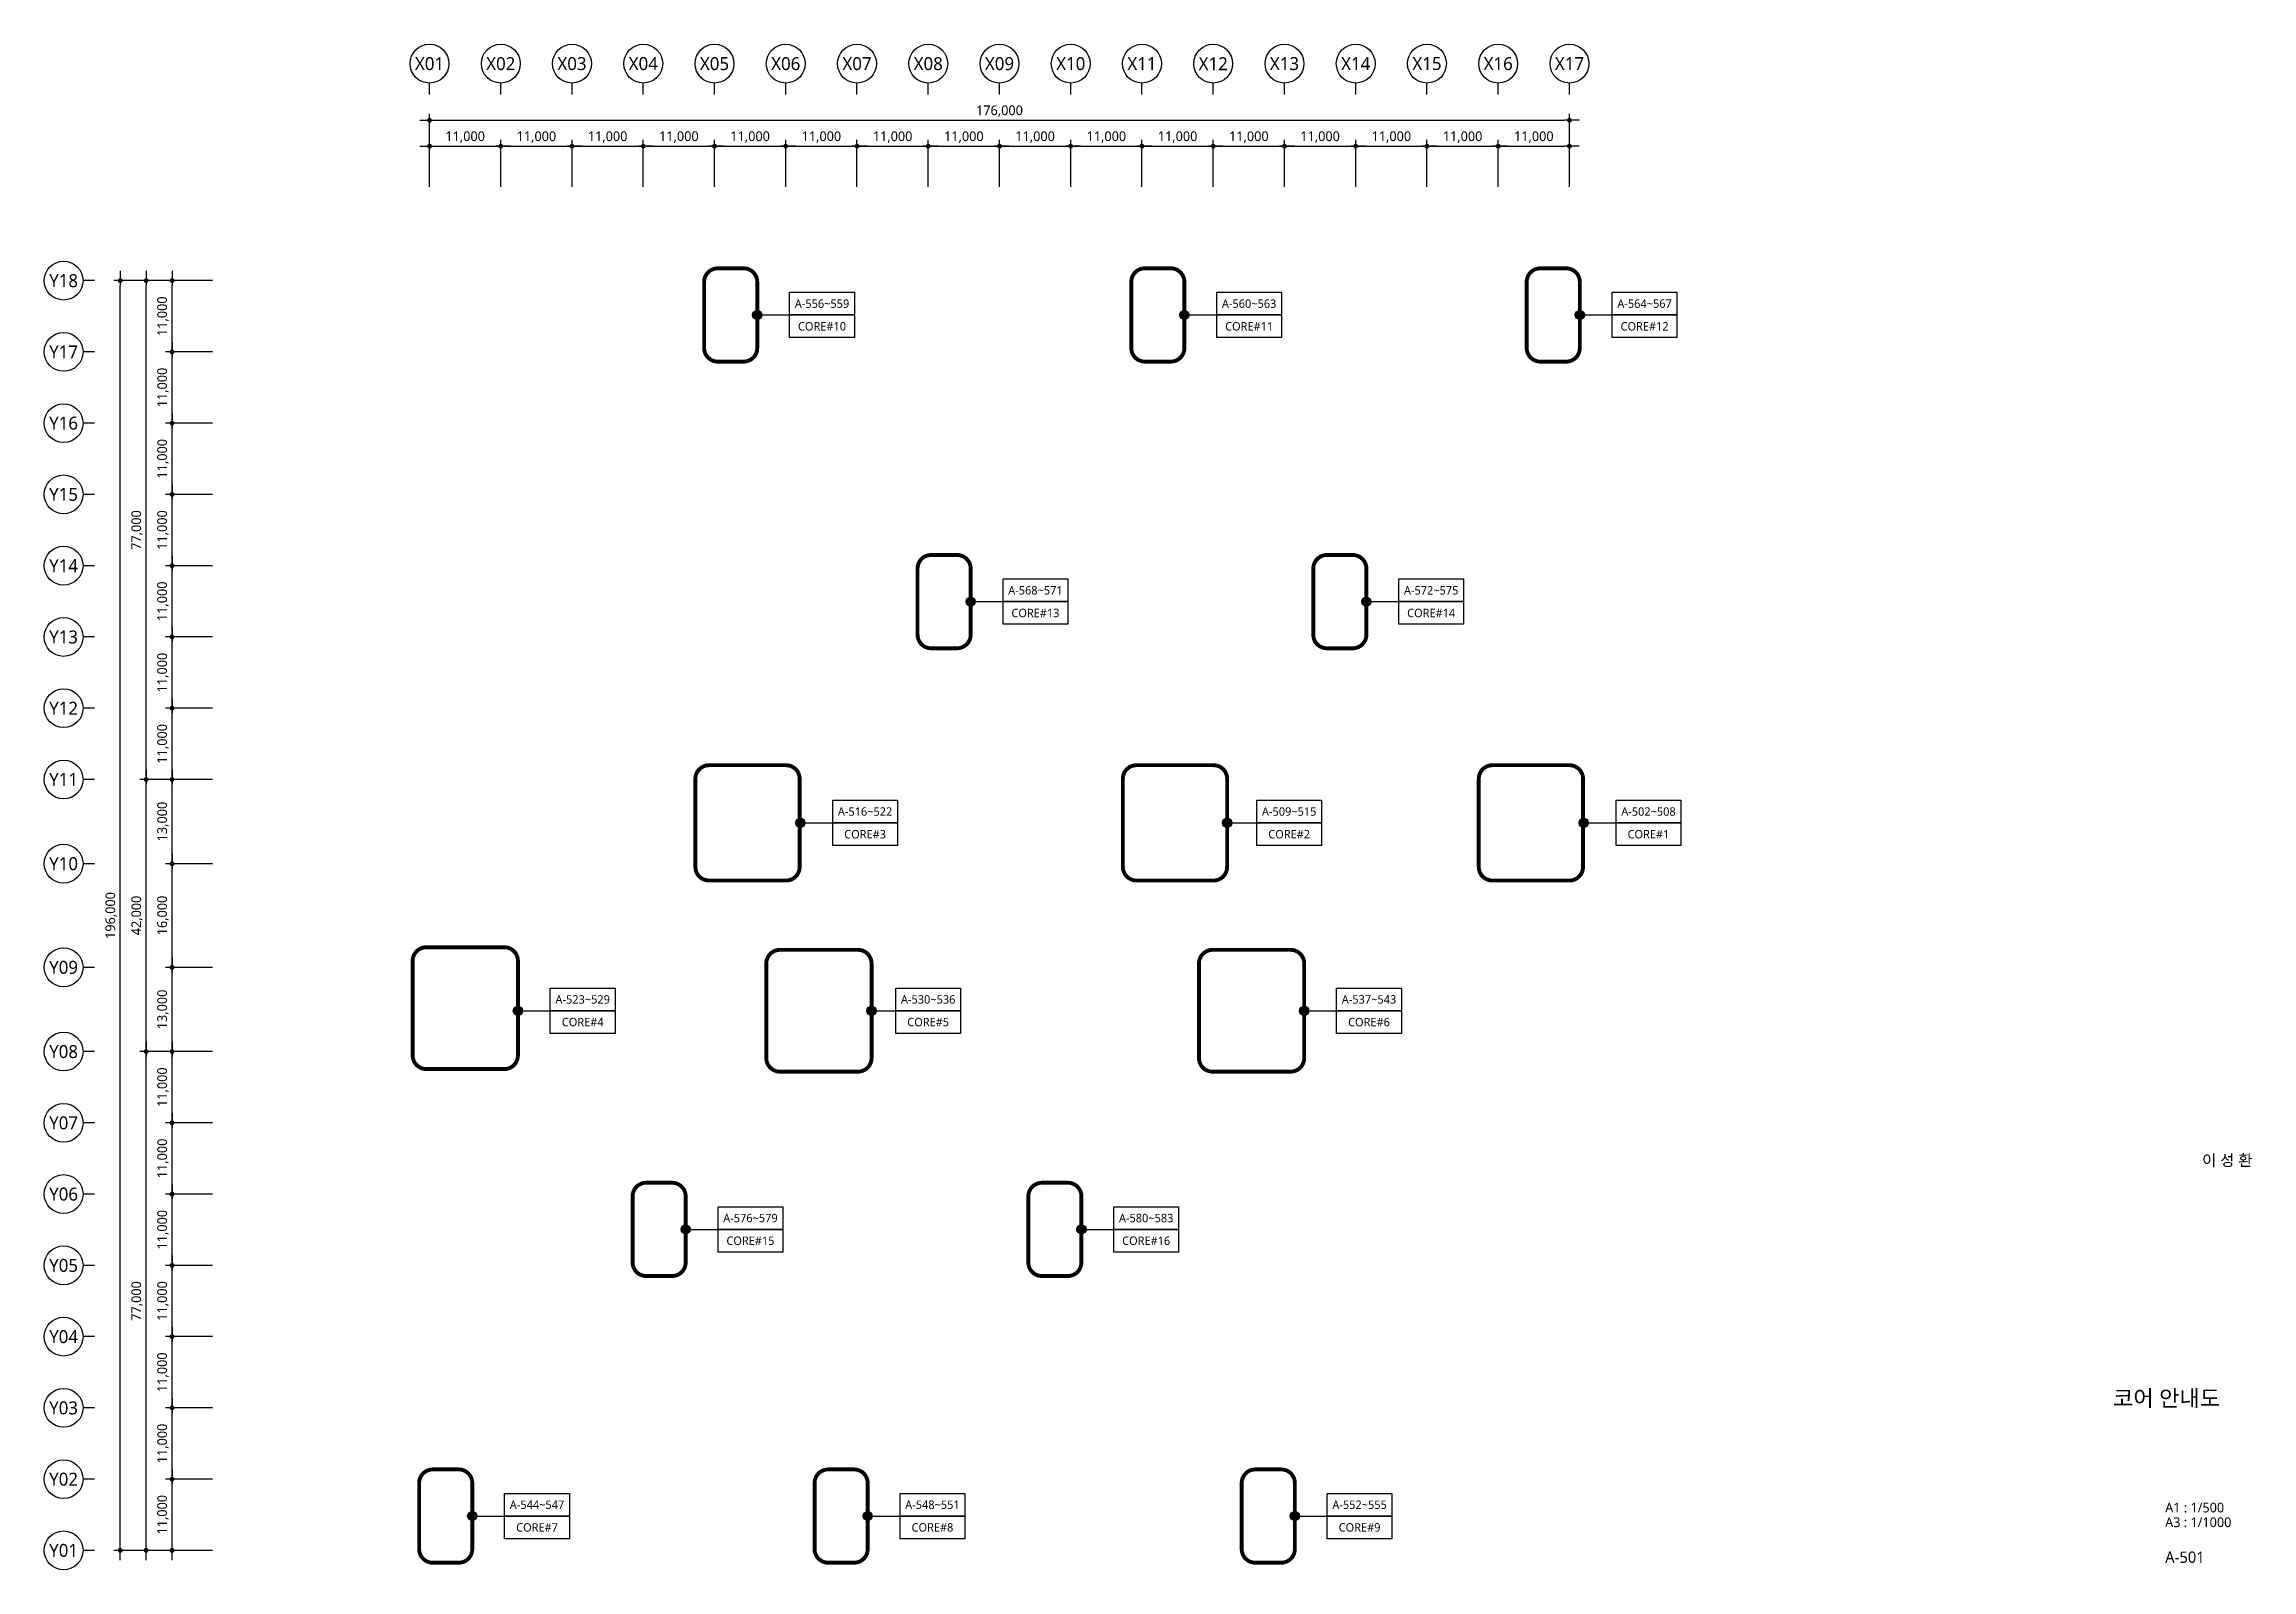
# Model space of a CAD drawing. Header units: millimetres. Extents: x 4806612 to 5147473, y 1442391 to 1677891.
import ezdxf
from ezdxf.enums import TextEntityAlignment as Align

# ---------------------------------------------------------------- set-up
doc = ezdxf.new("R2010")
doc.units = ezdxf.units.MM
doc.linetypes.add('DASHED', pattern=[19.05, 12.7, -6.35])
for name, color, linetype, lineweight in [('A-AXIS-BUBL', 7, 'Continuous', 25), ('A-BORD-TEXT', 3, 'Continuous', 25), ('A-DIMS', 7, 'Continuous', 25), ('A-XXXX-TXT2', 3, 'Continuous', 25)]:
    doc.layers.add(name, color=color, linetype=linetype, lineweight=lineweight)
for name, color, linetype in [('AA-A-SYMB', 4, 'Continuous'), ('AA-HAT-3', 252, 'Continuous'), ('AA-TEX-3', 3, 'Continuous')]:
    doc.layers.add(name, color=color, linetype=linetype)
doc.styles.add('HY울릉도L', font='')
doc.styles.add('맑은고딕', font='malgun.ttf')
doc.styles.get('HY울릉도L').set_extended_font_data('HYwulM')
doc.dimstyles.new('CDIM', dxfattribs={"dimtxt": 3, "dimasz": 1.5, "dimexe": 2, "dimexo": 1, "dimgap": 1, "dimtad": 1, "dimdec": 0, "dimrnd": 0.5, "dimzin": 0, "dimdsep": 32, "dimlunit": 6, "dimtxsty": 'HY울릉도L', "dimblk1": '_CIDOT', "dimblk2": '_CIDOT', "dimsah": 1, "dimcen": 5.5, "dimclrd": 2, "dimclre": 2, "dimclrt": 7, "dimadec": 0, "dimazin": 0, "dimtfac": 1, "dimtdec": 0, "dimtix": 1, "dimtmove": 2, "dimatfit": 1, "dimldrblk": '_CIDOT', "dimfxl": 1, "dimtolj": 1, "dimtzin": 0, "dimlwd": -1, "dimarcsym": 0})

msp = doc.modelspace()

# ---------------------------------------------------------------- texts
at = {"layer": 'A-BORD-TEXT', "style": '맑은고딕'}
msp.add_text('이 성 환', height=1750, dxfattribs=at).set_placement((5147562, 1504732), align=Align.RIGHT)
msp.add_text('코어 안내도', height=2500, dxfattribs=at).set_placement((5134306, 1468883), align=Align.MIDDLE_CENTER)
for s, height, p in [('A1 : 1/500', 1500, (5134092, 1451255)), ('A3 : 1/1000', 1500, (5134092, 1448988)), ('A-501', 1750, (5134092, 1443469))]:
    msp.add_text(s, height=height, dxfattribs=at).set_placement(p)
at = {"layer": 'AA-TEX-3', "style": '맑은고딕'}
for tag, text, p in [('A-556~559', '도 면 번 호', (4926712, 1637841)), ('A-560~563', '도 면 번 호', (4992662, 1637841)), ('A-564~567', '도 면 번 호', (5053712, 1637841)), ('CORE#10', '실   명', (4926712, 1634341)), ('CORE#11', '실   명', (4992662, 1634341)), ('CORE#12', '실   명', (5053712, 1634341)), ('A-568~571', '도 면 번 호', (4959662, 1593591)), ('A-572~575', '도 면 번 호', (5020762, 1593591)), ('CORE#13', '실   명', (4959662, 1590091)), ('CORE#14', '실   명', (5020762, 1590091)), ('A-516~522', '도 면 번 호', (4933362, 1559441)), ('A-509~515', '도 면 번 호', (4998843, 1559441)), ('A-502~508', '도 면 번 호', (5054312, 1559441)), ('CORE#3', '실   명', (4933362, 1555941)), ('CORE#2', '실   명', (4998843, 1555941)), ('CORE#1', '실   명', (5054312, 1555941)), ('A-523~529', '도 면 번 호', (4889762, 1530441)), ('A-530~536', '도 면 번 호', (4943104, 1530441)), ('A-537~543', '도 면 번 호', (5011162, 1530441)), ('CORE#4', '실   명', (4889762, 1526941)), ('CORE#5', '실   명', (4943104, 1526941)), ('CORE#6', '실   명', (5011162, 1526941)), ('A-576~579', '도 면 번 호', (4915662, 1496691)), ('A-580~583', '도 면 번 호', (4976762, 1496691)), ('CORE#15', '실   명', (4915662, 1493191)), ('CORE#16', '실   명', (4976762, 1493191)), ('A-544~547', '도 면 번 호', (4882712, 1452441)), ('A-548~551', '도 면 번 호', (4943762, 1452441)), ('A-552~555', '도 면 번 호', (5009712, 1452441)), ('CORE#7', '실   명', (4882712, 1448941)), ('CORE#8', '실   명', (4943762, 1448941)), ('CORE#9', '실   명', (5009712, 1448941))]:
    msp.add_attdef(tag, text=text, height=1300, dxfattribs=at).set_placement(p, align=Align.MIDDLE_CENTER)

# ---------------------------------------------------------------- blocks, each defined once
blk = doc.blocks.new('_CIDOT')
at = {"color": 0, "linetype": 'ByBlock'}
blk.add_line((2, 0), (-1, 0), dxfattribs=at)
at = {"color": 0, "linetype": 'ByBlock', "const_width": 0.5}
blk.add_lwpolyline([(-0.25, 0, 1), (0.25, 0, 1)], format="xyb", close=True, dxfattribs=at)
blk = doc.blocks.new('*D8')
at = {"layer": 'A-DIMS', "lineweight": -2, "transparency": 16777216}
for p, q in [((93193, 67121), (85943, 67121)), ((93193, 56121), (85943, 56121))]:
    blk.add_line(p, q, dxfattribs=at)
at = {"layer": 'A-DIMS', "transparency": 16777216}
blk.add_line((86943, 56871), (86943, 66371), dxfattribs=at)
at = {"layer": 'A-DIMS', "transparency": 16777216, "xscale": 750, "yscale": 750, "zscale": 750}
for p, rotation in [((86943, 67121), 90), ((86943, 56121), 270)]:
    blk.add_blockref('_CIDOT', p, dxfattribs=dict(at, rotation=rotation))
at = {"layer": 'A-DIMS', "color": 3, "transparency": 16777216, "insert": (85538, 61621), "char_height": 1500, "attachment_point": 5, "rotation": 90, "style": '맑은고딕'}
blk.add_mtext('\\A1;11,000', dxfattribs=at)
blk = doc.blocks.new('*D9')
at = {"layer": 'A-DIMS', "lineweight": -2, "transparency": 16777216}
for p, q in [((93193, 78121), (85943, 78121)), ((93193, 67121), (85943, 67121))]:
    blk.add_line(p, q, dxfattribs=at)
at = {"layer": 'A-DIMS', "transparency": 16777216}
blk.add_line((86943, 67871), (86943, 77371), dxfattribs=at)
at = {"layer": 'A-DIMS', "transparency": 16777216, "xscale": 750, "yscale": 750, "zscale": 750}
for p, rotation in [((86943, 78121), 90), ((86943, 67121), 270)]:
    blk.add_blockref('_CIDOT', p, dxfattribs=dict(at, rotation=rotation))
at = {"layer": 'A-DIMS', "color": 3, "transparency": 16777216, "insert": (85538, 72621), "char_height": 1500, "attachment_point": 5, "rotation": 90, "style": '맑은고딕'}
blk.add_mtext('\\A1;11,000', dxfattribs=at)
blk = doc.blocks.new('*D10')
at = {"layer": 'A-DIMS', "lineweight": -2, "transparency": 16777216}
for p, q in [((93193, 89121), (85943, 89121)), ((93193, 78121), (85943, 78121))]:
    blk.add_line(p, q, dxfattribs=at)
at = {"layer": 'A-DIMS', "transparency": 16777216}
blk.add_line((86943, 78871), (86943, 88371), dxfattribs=at)
at = {"layer": 'A-DIMS', "transparency": 16777216, "xscale": 750, "yscale": 750, "zscale": 750}
for p, rotation in [((86943, 89121), 90), ((86943, 78121), 270)]:
    blk.add_blockref('_CIDOT', p, dxfattribs=dict(at, rotation=rotation))
at = {"layer": 'A-DIMS', "color": 3, "transparency": 16777216, "insert": (85538, 83621), "char_height": 1500, "attachment_point": 5, "rotation": 90, "style": '맑은고딕'}
blk.add_mtext('\\A1;11,000', dxfattribs=at)
blk = doc.blocks.new('*D11')
at = {"layer": 'A-DIMS', "lineweight": -2, "transparency": 16777216}
for p, q in [((93193, 100121), (85943, 100121)), ((93193, 89121), (85943, 89121))]:
    blk.add_line(p, q, dxfattribs=at)
at = {"layer": 'A-DIMS', "transparency": 16777216}
blk.add_line((86943, 89871), (86943, 99371), dxfattribs=at)
at = {"layer": 'A-DIMS', "transparency": 16777216, "xscale": 750, "yscale": 750, "zscale": 750}
for p, rotation in [((86943, 100121), 90), ((86943, 89121), 270)]:
    blk.add_blockref('_CIDOT', p, dxfattribs=dict(at, rotation=rotation))
at = {"layer": 'A-DIMS', "color": 3, "transparency": 16777216, "insert": (85538, 94621), "char_height": 1500, "attachment_point": 5, "rotation": 90, "style": '맑은고딕'}
blk.add_mtext('\\A1;11,000', dxfattribs=at)
blk = doc.blocks.new('*D12')
at = {"layer": 'A-DIMS', "lineweight": -2, "transparency": 16777216}
for p, q in [((93193, 111121), (85943, 111121)), ((93193, 100121), (85943, 100121))]:
    blk.add_line(p, q, dxfattribs=at)
at = {"layer": 'A-DIMS', "transparency": 16777216}
blk.add_line((86943, 100871), (86943, 110371), dxfattribs=at)
at = {"layer": 'A-DIMS', "transparency": 16777216, "xscale": 750, "yscale": 750, "zscale": 750}
for p, rotation in [((86943, 111121), 90), ((86943, 100121), 270)]:
    blk.add_blockref('_CIDOT', p, dxfattribs=dict(at, rotation=rotation))
at = {"layer": 'A-DIMS', "color": 3, "transparency": 16777216, "insert": (85538, 105621), "char_height": 1500, "attachment_point": 5, "rotation": 90, "style": '맑은고딕'}
blk.add_mtext('\\A1;11,000', dxfattribs=at)
blk = doc.blocks.new('*D13')
at = {"layer": 'A-DIMS', "lineweight": -2, "transparency": 16777216}
for p, q in [((93193, 122121), (85943, 122121)), ((93193, 111121), (85943, 111121))]:
    blk.add_line(p, q, dxfattribs=at)
at = {"layer": 'A-DIMS', "transparency": 16777216}
blk.add_line((86943, 111871), (86943, 121371), dxfattribs=at)
at = {"layer": 'A-DIMS', "transparency": 16777216, "xscale": 750, "yscale": 750, "zscale": 750}
for p, rotation in [((86943, 122121), 90), ((86943, 111121), 270)]:
    blk.add_blockref('_CIDOT', p, dxfattribs=dict(at, rotation=rotation))
at = {"layer": 'A-DIMS', "color": 3, "transparency": 16777216, "insert": (85538, 116621), "char_height": 1500, "attachment_point": 5, "rotation": 90, "style": '맑은고딕'}
blk.add_mtext('\\A1;11,000', dxfattribs=at)
blk = doc.blocks.new('*D14')
at = {"layer": 'A-DIMS', "lineweight": -2, "transparency": 16777216}
for p, q in [((93193, 135121), (85943, 135121)), ((93193, 122121), (85943, 122121))]:
    blk.add_line(p, q, dxfattribs=at)
at = {"layer": 'A-DIMS', "transparency": 16777216}
blk.add_line((86943, 122871), (86943, 134371), dxfattribs=at)
at = {"layer": 'A-DIMS', "transparency": 16777216, "xscale": 750, "yscale": 750, "zscale": 750}
for p, rotation in [((86943, 135121), 90), ((86943, 122121), 270)]:
    blk.add_blockref('_CIDOT', p, dxfattribs=dict(at, rotation=rotation))
at = {"layer": 'A-DIMS', "color": 3, "transparency": 16777216, "insert": (85538, 128621), "char_height": 1500, "attachment_point": 5, "rotation": 90, "style": '맑은고딕'}
blk.add_mtext('\\A1;13,000', dxfattribs=at)
blk = doc.blocks.new('*D15')
at = {"layer": 'A-DIMS', "lineweight": -2, "transparency": 16777216}
for p, q in [((93193, 151121), (85943, 151121)), ((93193, 135121), (85943, 135121))]:
    blk.add_line(p, q, dxfattribs=at)
at = {"layer": 'A-DIMS', "transparency": 16777216}
blk.add_line((86943, 135871), (86943, 150371), dxfattribs=at)
at = {"layer": 'A-DIMS', "transparency": 16777216, "xscale": 750, "yscale": 750, "zscale": 750}
for p, rotation in [((86943, 151121), 90), ((86943, 135121), 270)]:
    blk.add_blockref('_CIDOT', p, dxfattribs=dict(at, rotation=rotation))
at = {"layer": 'A-DIMS', "color": 3, "transparency": 16777216, "insert": (85538, 143121), "char_height": 1500, "attachment_point": 5, "rotation": 90, "style": '맑은고딕'}
blk.add_mtext('\\A1;16,000', dxfattribs=at)
blk = doc.blocks.new('*D16')
at = {"layer": 'A-DIMS', "lineweight": -2, "transparency": 16777216}
for p, q in [((93193, 164121), (85943, 164121)), ((93193, 151121), (85943, 151121))]:
    blk.add_line(p, q, dxfattribs=at)
at = {"layer": 'A-DIMS', "transparency": 16777216}
blk.add_line((86943, 151871), (86943, 163371), dxfattribs=at)
at = {"layer": 'A-DIMS', "transparency": 16777216, "xscale": 750, "yscale": 750, "zscale": 750}
for p, rotation in [((86943, 164121), 90), ((86943, 151121), 270)]:
    blk.add_blockref('_CIDOT', p, dxfattribs=dict(at, rotation=rotation))
at = {"layer": 'A-DIMS', "color": 3, "transparency": 16777216, "insert": (85538, 157621), "char_height": 1500, "attachment_point": 5, "rotation": 90, "style": '맑은고딕'}
blk.add_mtext('\\A1;13,000', dxfattribs=at)
blk = doc.blocks.new('*D17')
at = {"layer": 'A-DIMS', "lineweight": -2, "transparency": 16777216}
for p, q in [((93193, 175121), (85943, 175121)), ((93193, 164121), (85943, 164121))]:
    blk.add_line(p, q, dxfattribs=at)
at = {"layer": 'A-DIMS', "transparency": 16777216}
blk.add_line((86943, 164871), (86943, 174371), dxfattribs=at)
at = {"layer": 'A-DIMS', "transparency": 16777216, "xscale": 750, "yscale": 750, "zscale": 750}
for p, rotation in [((86943, 175121), 90), ((86943, 164121), 270)]:
    blk.add_blockref('_CIDOT', p, dxfattribs=dict(at, rotation=rotation))
at = {"layer": 'A-DIMS', "color": 3, "transparency": 16777216, "insert": (85538, 169621), "char_height": 1500, "attachment_point": 5, "rotation": 90, "style": '맑은고딕'}
blk.add_mtext('\\A1;11,000', dxfattribs=at)
blk = doc.blocks.new('*D18')
at = {"layer": 'A-DIMS', "lineweight": -2, "transparency": 16777216}
for p, q in [((93193, 186121), (85943, 186121)), ((93193, 175121), (85943, 175121))]:
    blk.add_line(p, q, dxfattribs=at)
at = {"layer": 'A-DIMS', "transparency": 16777216}
blk.add_line((86943, 175871), (86943, 185371), dxfattribs=at)
at = {"layer": 'A-DIMS', "transparency": 16777216, "xscale": 750, "yscale": 750, "zscale": 750}
for p, rotation in [((86943, 186121), 90), ((86943, 175121), 270)]:
    blk.add_blockref('_CIDOT', p, dxfattribs=dict(at, rotation=rotation))
at = {"layer": 'A-DIMS', "color": 3, "transparency": 16777216, "insert": (85538, 180621), "char_height": 1500, "attachment_point": 5, "rotation": 90, "style": '맑은고딕'}
blk.add_mtext('\\A1;11,000', dxfattribs=at)
blk = doc.blocks.new('*D19')
at = {"layer": 'A-DIMS', "lineweight": -2, "transparency": 16777216}
for p, q in [((93193, 197121), (85943, 197121)), ((93193, 186121), (85943, 186121))]:
    blk.add_line(p, q, dxfattribs=at)
at = {"layer": 'A-DIMS', "transparency": 16777216}
blk.add_line((86943, 186871), (86943, 196371), dxfattribs=at)
at = {"layer": 'A-DIMS', "transparency": 16777216, "xscale": 750, "yscale": 750, "zscale": 750}
for p, rotation in [((86943, 197121), 90), ((86943, 186121), 270)]:
    blk.add_blockref('_CIDOT', p, dxfattribs=dict(at, rotation=rotation))
at = {"layer": 'A-DIMS', "color": 3, "transparency": 16777216, "insert": (85538, 191621), "char_height": 1500, "attachment_point": 5, "rotation": 90, "style": '맑은고딕'}
blk.add_mtext('\\A1;11,000', dxfattribs=at)
blk = doc.blocks.new('*D20')
at = {"layer": 'A-DIMS', "lineweight": -2, "transparency": 16777216}
for p, q in [((93193, 208121), (85943, 208121)), ((93193, 197121), (85943, 197121))]:
    blk.add_line(p, q, dxfattribs=at)
at = {"layer": 'A-DIMS', "transparency": 16777216}
blk.add_line((86943, 197871), (86943, 207371), dxfattribs=at)
at = {"layer": 'A-DIMS', "transparency": 16777216, "xscale": 750, "yscale": 750, "zscale": 750}
for p, rotation in [((86943, 208121), 90), ((86943, 197121), 270)]:
    blk.add_blockref('_CIDOT', p, dxfattribs=dict(at, rotation=rotation))
at = {"layer": 'A-DIMS', "color": 3, "transparency": 16777216, "insert": (85538, 202621), "char_height": 1500, "attachment_point": 5, "rotation": 90, "style": '맑은고딕'}
blk.add_mtext('\\A1;11,000', dxfattribs=at)
blk = doc.blocks.new('*D21')
at = {"layer": 'A-DIMS', "lineweight": -2, "transparency": 16777216}
for p, q in [((93193, 219121), (85943, 219121)), ((93193, 208121), (85943, 208121))]:
    blk.add_line(p, q, dxfattribs=at)
at = {"layer": 'A-DIMS', "transparency": 16777216}
blk.add_line((86943, 208871), (86943, 218371), dxfattribs=at)
at = {"layer": 'A-DIMS', "transparency": 16777216, "xscale": 750, "yscale": 750, "zscale": 750}
for p, rotation in [((86943, 219121), 90), ((86943, 208121), 270)]:
    blk.add_blockref('_CIDOT', p, dxfattribs=dict(at, rotation=rotation))
at = {"layer": 'A-DIMS', "color": 3, "transparency": 16777216, "insert": (85538, 213621), "char_height": 1500, "attachment_point": 5, "rotation": 90, "style": '맑은고딕'}
blk.add_mtext('\\A1;11,000', dxfattribs=at)
blk = doc.blocks.new('*D22')
at = {"layer": 'A-DIMS', "lineweight": -2, "transparency": 16777216}
for p, q in [((93193, 230121), (85943, 230121)), ((93193, 219121), (85943, 219121))]:
    blk.add_line(p, q, dxfattribs=at)
at = {"layer": 'A-DIMS', "transparency": 16777216}
blk.add_line((86943, 219871), (86943, 229371), dxfattribs=at)
at = {"layer": 'A-DIMS', "transparency": 16777216, "xscale": 750, "yscale": 750, "zscale": 750}
for p, rotation in [((86943, 230121), 90), ((86943, 219121), 270)]:
    blk.add_blockref('_CIDOT', p, dxfattribs=dict(at, rotation=rotation))
at = {"layer": 'A-DIMS', "color": 3, "transparency": 16777216, "insert": (85538, 224621), "char_height": 1500, "attachment_point": 5, "rotation": 90, "style": '맑은고딕'}
blk.add_mtext('\\A1;11,000', dxfattribs=at)
blk = doc.blocks.new('*D23')
at = {"layer": 'A-DIMS', "lineweight": -2, "transparency": 16777216}
for p, q in [((93193, 241121), (85943, 241121)), ((93193, 230121), (85943, 230121))]:
    blk.add_line(p, q, dxfattribs=at)
at = {"layer": 'A-DIMS', "transparency": 16777216}
blk.add_line((86943, 230871), (86943, 240371), dxfattribs=at)
at = {"layer": 'A-DIMS', "transparency": 16777216, "xscale": 750, "yscale": 750, "zscale": 750}
for p, rotation in [((86943, 241121), 90), ((86943, 230121), 270)]:
    blk.add_blockref('_CIDOT', p, dxfattribs=dict(at, rotation=rotation))
at = {"layer": 'A-DIMS', "color": 3, "transparency": 16777216, "insert": (85538, 235621), "char_height": 1500, "attachment_point": 5, "rotation": 90, "style": '맑은고딕'}
blk.add_mtext('\\A1;11,000', dxfattribs=at)
blk = doc.blocks.new('*D24')
at = {"layer": 'A-DIMS', "lineweight": -2, "transparency": 16777216}
for p, q in [((93193, 122121), (81943, 122121)), ((93193, 45121), (81943, 45121))]:
    blk.add_line(p, q, dxfattribs=at)
at = {"layer": 'A-DIMS', "transparency": 16777216}
blk.add_line((82943, 45871), (82943, 121371), dxfattribs=at)
at = {"layer": 'A-DIMS', "transparency": 16777216, "xscale": 750, "yscale": 750, "zscale": 750}
for p, rotation in [((82943, 122121), 90), ((82943, 45121), 270)]:
    blk.add_blockref('_CIDOT', p, dxfattribs=dict(at, rotation=rotation))
at = {"layer": 'A-DIMS', "color": 3, "transparency": 16777216, "insert": (81542, 83621), "char_height": 1500, "attachment_point": 5, "rotation": 90, "style": '맑은고딕'}
blk.add_mtext('\\A1;77,000', dxfattribs=at)
blk = doc.blocks.new('*D25')
at = {"layer": 'A-DIMS', "lineweight": -2, "transparency": 16777216}
for p, q in [((93193, 241121), (77943, 241121)), ((93193, 45121), (77943, 45121))]:
    blk.add_line(p, q, dxfattribs=at)
at = {"layer": 'A-DIMS', "transparency": 16777216}
blk.add_line((78943, 45871), (78943, 240371), dxfattribs=at)
at = {"layer": 'A-DIMS', "transparency": 16777216, "xscale": 750, "yscale": 750, "zscale": 750}
for p, rotation in [((78943, 241121), 90), ((78943, 45121), 270)]:
    blk.add_blockref('_CIDOT', p, dxfattribs=dict(at, rotation=rotation))
at = {"layer": 'A-DIMS', "color": 3, "transparency": 16777216, "insert": (77538, 143121), "char_height": 1500, "attachment_point": 5, "rotation": 90, "style": '맑은고딕'}
blk.add_mtext('\\A1;196,000', dxfattribs=at)
blk = doc.blocks.new('*D26')
at = {"layer": 'A-DIMS', "lineweight": -2, "transparency": 16777216}
for p, q in [((93193, 56121), (85943, 56121)), ((93193, 45121), (85943, 45121))]:
    blk.add_line(p, q, dxfattribs=at)
at = {"layer": 'A-DIMS', "transparency": 16777216}
blk.add_line((86943, 45871), (86943, 55371), dxfattribs=at)
at = {"layer": 'A-DIMS', "transparency": 16777216, "xscale": 750, "yscale": 750, "zscale": 750}
for p, rotation in [((86943, 56121), 90), ((86943, 45121), 270)]:
    blk.add_blockref('_CIDOT', p, dxfattribs=dict(at, rotation=rotation))
at = {"layer": 'A-DIMS', "color": 3, "transparency": 16777216, "insert": (85538, 50621), "char_height": 1500, "attachment_point": 5, "rotation": 90, "style": '맑은고딕'}
blk.add_mtext('\\A1;11,000', dxfattribs=at)
blk = doc.blocks.new('*D27')
at = {"layer": 'A-DIMS', "lineweight": -2, "transparency": 16777216}
for p, q in [((93193, 164121), (81943, 164121)), ((93193, 122121), (81943, 122121))]:
    blk.add_line(p, q, dxfattribs=at)
at = {"layer": 'A-DIMS', "transparency": 16777216}
blk.add_line((82943, 122871), (82943, 163371), dxfattribs=at)
at = {"layer": 'A-DIMS', "transparency": 16777216, "xscale": 750, "yscale": 750, "zscale": 750}
for p, rotation in [((82943, 164121), 90), ((82943, 122121), 270)]:
    blk.add_blockref('_CIDOT', p, dxfattribs=dict(at, rotation=rotation))
at = {"layer": 'A-DIMS', "color": 3, "transparency": 16777216, "insert": (81542, 143121), "char_height": 1500, "attachment_point": 5, "rotation": 90, "style": '맑은고딕'}
blk.add_mtext('\\A1;42,000', dxfattribs=at)
blk = doc.blocks.new('*D28')
at = {"layer": 'A-DIMS', "lineweight": -2, "transparency": 16777216}
for p, q in [((93193, 241121), (81943, 241121)), ((93193, 164121), (81943, 164121))]:
    blk.add_line(p, q, dxfattribs=at)
at = {"layer": 'A-DIMS', "transparency": 16777216}
blk.add_line((82943, 164871), (82943, 240371), dxfattribs=at)
at = {"layer": 'A-DIMS', "transparency": 16777216, "xscale": 750, "yscale": 750, "zscale": 750}
for p, rotation in [((82943, 241121), 90), ((82943, 164121), 270)]:
    blk.add_blockref('_CIDOT', p, dxfattribs=dict(at, rotation=rotation))
at = {"layer": 'A-DIMS', "color": 3, "transparency": 16777216, "insert": (81542, 202621), "char_height": 1500, "attachment_point": 5, "rotation": 90, "style": '맑은고딕'}
blk.add_mtext('\\A1;77,000', dxfattribs=at)
blk = doc.blocks.new('*D29')
at = {"layer": 'A-DIMS', "lineweight": -2, "transparency": 16777216}
for p, q in [((148693, 255621), (148693, 262871)), ((159693, 255621), (159693, 262871))]:
    blk.add_line(p, q, dxfattribs=at)
at = {"layer": 'A-DIMS', "transparency": 16777216}
blk.add_line((149443, 261871), (158943, 261871), dxfattribs=at)
at = {"layer": 'A-DIMS', "transparency": 16777216, "xscale": 750, "yscale": 750, "zscale": 750, "rotation": 180}
blk.add_blockref('_CIDOT', (148693, 261871), dxfattribs=at)
at = {"layer": 'A-DIMS', "transparency": 16777216, "xscale": 750, "yscale": 750, "zscale": 750}
blk.add_blockref('_CIDOT', (159693, 261871), dxfattribs=at)
at = {"layer": 'A-DIMS', "color": 3, "transparency": 16777216, "insert": (154193, 263275), "char_height": 1500, "attachment_point": 5, "style": '맑은고딕'}
blk.add_mtext('\\A1;11,000', dxfattribs=at)
blk = doc.blocks.new('*D30')
at = {"layer": 'A-DIMS', "lineweight": -2, "transparency": 16777216}
for p, q in [((159693, 255621), (159693, 262871)), ((170693, 255621), (170693, 262871))]:
    blk.add_line(p, q, dxfattribs=at)
at = {"layer": 'A-DIMS', "transparency": 16777216}
blk.add_line((160443, 261871), (169943, 261871), dxfattribs=at)
at = {"layer": 'A-DIMS', "transparency": 16777216, "xscale": 750, "yscale": 750, "zscale": 750, "rotation": 180}
blk.add_blockref('_CIDOT', (159693, 261871), dxfattribs=at)
at = {"layer": 'A-DIMS', "transparency": 16777216, "xscale": 750, "yscale": 750, "zscale": 750}
blk.add_blockref('_CIDOT', (170693, 261871), dxfattribs=at)
at = {"layer": 'A-DIMS', "color": 3, "transparency": 16777216, "insert": (165193, 263275), "char_height": 1500, "attachment_point": 5, "style": '맑은고딕'}
blk.add_mtext('\\A1;11,000', dxfattribs=at)
blk = doc.blocks.new('*D31')
at = {"layer": 'A-DIMS', "lineweight": -2, "transparency": 16777216}
for p, q in [((170693, 255621), (170693, 262871)), ((181693, 255621), (181693, 262871))]:
    blk.add_line(p, q, dxfattribs=at)
at = {"layer": 'A-DIMS', "transparency": 16777216}
blk.add_line((171443, 261871), (180943, 261871), dxfattribs=at)
at = {"layer": 'A-DIMS', "transparency": 16777216, "xscale": 750, "yscale": 750, "zscale": 750, "rotation": 180}
blk.add_blockref('_CIDOT', (170693, 261871), dxfattribs=at)
at = {"layer": 'A-DIMS', "transparency": 16777216, "xscale": 750, "yscale": 750, "zscale": 750}
blk.add_blockref('_CIDOT', (181693, 261871), dxfattribs=at)
at = {"layer": 'A-DIMS', "color": 3, "transparency": 16777216, "insert": (176193, 263275), "char_height": 1500, "attachment_point": 5, "style": '맑은고딕'}
blk.add_mtext('\\A1;11,000', dxfattribs=at)
blk = doc.blocks.new('*D32')
at = {"layer": 'A-DIMS', "lineweight": -2, "transparency": 16777216}
for p, q in [((181693, 255621), (181693, 262871)), ((192693, 255621), (192693, 262871))]:
    blk.add_line(p, q, dxfattribs=at)
at = {"layer": 'A-DIMS', "transparency": 16777216}
blk.add_line((182443, 261871), (191943, 261871), dxfattribs=at)
at = {"layer": 'A-DIMS', "transparency": 16777216, "xscale": 750, "yscale": 750, "zscale": 750, "rotation": 180}
blk.add_blockref('_CIDOT', (181693, 261871), dxfattribs=at)
at = {"layer": 'A-DIMS', "transparency": 16777216, "xscale": 750, "yscale": 750, "zscale": 750}
blk.add_blockref('_CIDOT', (192693, 261871), dxfattribs=at)
at = {"layer": 'A-DIMS', "color": 3, "transparency": 16777216, "insert": (187193, 263275), "char_height": 1500, "attachment_point": 5, "style": '맑은고딕'}
blk.add_mtext('\\A1;11,000', dxfattribs=at)
blk = doc.blocks.new('*D33')
at = {"layer": 'A-DIMS', "lineweight": -2, "transparency": 16777216}
for p, q in [((192693, 255621), (192693, 262871)), ((203693, 255621), (203693, 262871))]:
    blk.add_line(p, q, dxfattribs=at)
at = {"layer": 'A-DIMS', "transparency": 16777216}
blk.add_line((193443, 261871), (202943, 261871), dxfattribs=at)
at = {"layer": 'A-DIMS', "transparency": 16777216, "xscale": 750, "yscale": 750, "zscale": 750, "rotation": 180}
blk.add_blockref('_CIDOT', (192693, 261871), dxfattribs=at)
at = {"layer": 'A-DIMS', "transparency": 16777216, "xscale": 750, "yscale": 750, "zscale": 750}
blk.add_blockref('_CIDOT', (203693, 261871), dxfattribs=at)
at = {"layer": 'A-DIMS', "color": 3, "transparency": 16777216, "insert": (198193, 263275), "char_height": 1500, "attachment_point": 5, "style": '맑은고딕'}
blk.add_mtext('\\A1;11,000', dxfattribs=at)
blk = doc.blocks.new('*D34')
at = {"layer": 'A-DIMS', "lineweight": -2, "transparency": 16777216}
for p, q in [((203693, 255621), (203693, 262871)), ((214693, 255621), (214693, 262871))]:
    blk.add_line(p, q, dxfattribs=at)
at = {"layer": 'A-DIMS', "transparency": 16777216}
blk.add_line((204443, 261871), (213943, 261871), dxfattribs=at)
at = {"layer": 'A-DIMS', "transparency": 16777216, "xscale": 750, "yscale": 750, "zscale": 750, "rotation": 180}
blk.add_blockref('_CIDOT', (203693, 261871), dxfattribs=at)
at = {"layer": 'A-DIMS', "transparency": 16777216, "xscale": 750, "yscale": 750, "zscale": 750}
blk.add_blockref('_CIDOT', (214693, 261871), dxfattribs=at)
at = {"layer": 'A-DIMS', "color": 3, "transparency": 16777216, "insert": (209193, 263275), "char_height": 1500, "attachment_point": 5, "style": '맑은고딕'}
blk.add_mtext('\\A1;11,000', dxfattribs=at)
blk = doc.blocks.new('*D35')
at = {"layer": 'A-DIMS', "lineweight": -2, "transparency": 16777216}
for p, q in [((214693, 255621), (214693, 262871)), ((225693, 255621), (225693, 262871))]:
    blk.add_line(p, q, dxfattribs=at)
at = {"layer": 'A-DIMS', "transparency": 16777216}
blk.add_line((215443, 261871), (224943, 261871), dxfattribs=at)
at = {"layer": 'A-DIMS', "transparency": 16777216, "xscale": 750, "yscale": 750, "zscale": 750, "rotation": 180}
blk.add_blockref('_CIDOT', (214693, 261871), dxfattribs=at)
at = {"layer": 'A-DIMS', "transparency": 16777216, "xscale": 750, "yscale": 750, "zscale": 750}
blk.add_blockref('_CIDOT', (225693, 261871), dxfattribs=at)
at = {"layer": 'A-DIMS', "color": 3, "transparency": 16777216, "insert": (220193, 263275), "char_height": 1500, "attachment_point": 5, "style": '맑은고딕'}
blk.add_mtext('\\A1;11,000', dxfattribs=at)
blk = doc.blocks.new('*D36')
at = {"layer": 'A-DIMS', "lineweight": -2, "transparency": 16777216}
for p, q in [((225693, 255621), (225693, 262871)), ((236693, 255621), (236693, 262871))]:
    blk.add_line(p, q, dxfattribs=at)
at = {"layer": 'A-DIMS', "transparency": 16777216}
blk.add_line((226443, 261871), (235943, 261871), dxfattribs=at)
at = {"layer": 'A-DIMS', "transparency": 16777216, "xscale": 750, "yscale": 750, "zscale": 750, "rotation": 180}
blk.add_blockref('_CIDOT', (225693, 261871), dxfattribs=at)
at = {"layer": 'A-DIMS', "transparency": 16777216, "xscale": 750, "yscale": 750, "zscale": 750}
blk.add_blockref('_CIDOT', (236693, 261871), dxfattribs=at)
at = {"layer": 'A-DIMS', "color": 3, "transparency": 16777216, "insert": (231193, 263275), "char_height": 1500, "attachment_point": 5, "style": '맑은고딕'}
blk.add_mtext('\\A1;11,000', dxfattribs=at)
blk = doc.blocks.new('*D37')
at = {"layer": 'A-DIMS', "lineweight": -2, "transparency": 16777216}
for p, q in [((236693, 255621), (236693, 262871)), ((247693, 255621), (247693, 262871))]:
    blk.add_line(p, q, dxfattribs=at)
at = {"layer": 'A-DIMS', "transparency": 16777216}
blk.add_line((237443, 261871), (246943, 261871), dxfattribs=at)
at = {"layer": 'A-DIMS', "transparency": 16777216, "xscale": 750, "yscale": 750, "zscale": 750, "rotation": 180}
blk.add_blockref('_CIDOT', (236693, 261871), dxfattribs=at)
at = {"layer": 'A-DIMS', "transparency": 16777216, "xscale": 750, "yscale": 750, "zscale": 750}
blk.add_blockref('_CIDOT', (247693, 261871), dxfattribs=at)
at = {"layer": 'A-DIMS', "color": 3, "transparency": 16777216, "insert": (242193, 263275), "char_height": 1500, "attachment_point": 5, "style": '맑은고딕'}
blk.add_mtext('\\A1;11,000', dxfattribs=at)
blk = doc.blocks.new('*D38')
at = {"layer": 'A-DIMS', "lineweight": -2, "transparency": 16777216}
for p, q in [((247693, 255621), (247693, 262871)), ((258693, 255621), (258693, 262871))]:
    blk.add_line(p, q, dxfattribs=at)
at = {"layer": 'A-DIMS', "transparency": 16777216}
blk.add_line((248443, 261871), (257943, 261871), dxfattribs=at)
at = {"layer": 'A-DIMS', "transparency": 16777216, "xscale": 750, "yscale": 750, "zscale": 750, "rotation": 180}
blk.add_blockref('_CIDOT', (247693, 261871), dxfattribs=at)
at = {"layer": 'A-DIMS', "transparency": 16777216, "xscale": 750, "yscale": 750, "zscale": 750}
blk.add_blockref('_CIDOT', (258693, 261871), dxfattribs=at)
at = {"layer": 'A-DIMS', "color": 3, "transparency": 16777216, "insert": (253193, 263275), "char_height": 1500, "attachment_point": 5, "style": '맑은고딕'}
blk.add_mtext('\\A1;11,000', dxfattribs=at)
blk = doc.blocks.new('*D39')
at = {"layer": 'A-DIMS', "lineweight": -2, "transparency": 16777216}
for p, q in [((258693, 255621), (258693, 262871)), ((269693, 255621), (269693, 262871))]:
    blk.add_line(p, q, dxfattribs=at)
at = {"layer": 'A-DIMS', "transparency": 16777216}
blk.add_line((259443, 261871), (268943, 261871), dxfattribs=at)
at = {"layer": 'A-DIMS', "transparency": 16777216, "xscale": 750, "yscale": 750, "zscale": 750, "rotation": 180}
blk.add_blockref('_CIDOT', (258693, 261871), dxfattribs=at)
at = {"layer": 'A-DIMS', "transparency": 16777216, "xscale": 750, "yscale": 750, "zscale": 750}
blk.add_blockref('_CIDOT', (269693, 261871), dxfattribs=at)
at = {"layer": 'A-DIMS', "color": 3, "transparency": 16777216, "insert": (264193, 263275), "char_height": 1500, "attachment_point": 5, "style": '맑은고딕'}
blk.add_mtext('\\A1;11,000', dxfattribs=at)
blk = doc.blocks.new('*D40')
at = {"layer": 'A-DIMS', "lineweight": -2, "transparency": 16777216}
for p, q in [((269693, 255621), (269693, 262871)), ((280693, 255621), (280693, 262871))]:
    blk.add_line(p, q, dxfattribs=at)
at = {"layer": 'A-DIMS', "transparency": 16777216}
blk.add_line((270443, 261871), (279943, 261871), dxfattribs=at)
at = {"layer": 'A-DIMS', "transparency": 16777216, "xscale": 750, "yscale": 750, "zscale": 750, "rotation": 180}
blk.add_blockref('_CIDOT', (269693, 261871), dxfattribs=at)
at = {"layer": 'A-DIMS', "transparency": 16777216, "xscale": 750, "yscale": 750, "zscale": 750}
blk.add_blockref('_CIDOT', (280693, 261871), dxfattribs=at)
at = {"layer": 'A-DIMS', "color": 3, "transparency": 16777216, "insert": (275193, 263275), "char_height": 1500, "attachment_point": 5, "style": '맑은고딕'}
blk.add_mtext('\\A1;11,000', dxfattribs=at)
blk = doc.blocks.new('*D41')
at = {"layer": 'A-DIMS', "lineweight": -2, "transparency": 16777216}
for p, q in [((280693, 255621), (280693, 262871)), ((291693, 255621), (291693, 262871))]:
    blk.add_line(p, q, dxfattribs=at)
at = {"layer": 'A-DIMS', "transparency": 16777216}
blk.add_line((281443, 261871), (290943, 261871), dxfattribs=at)
at = {"layer": 'A-DIMS', "transparency": 16777216, "xscale": 750, "yscale": 750, "zscale": 750, "rotation": 180}
blk.add_blockref('_CIDOT', (280693, 261871), dxfattribs=at)
at = {"layer": 'A-DIMS', "transparency": 16777216, "xscale": 750, "yscale": 750, "zscale": 750}
blk.add_blockref('_CIDOT', (291693, 261871), dxfattribs=at)
at = {"layer": 'A-DIMS', "color": 3, "transparency": 16777216, "insert": (286193, 263275), "char_height": 1500, "attachment_point": 5, "style": '맑은고딕'}
blk.add_mtext('\\A1;11,000', dxfattribs=at)
blk = doc.blocks.new('*D42')
at = {"layer": 'A-DIMS', "lineweight": -2, "transparency": 16777216}
for p, q in [((126693, 255621), (126693, 266871)), ((302693, 255621), (302693, 266871))]:
    blk.add_line(p, q, dxfattribs=at)
at = {"layer": 'A-DIMS', "transparency": 16777216}
blk.add_line((127443, 265871), (301943, 265871), dxfattribs=at)
at = {"layer": 'A-DIMS', "transparency": 16777216, "xscale": 750, "yscale": 750, "zscale": 750, "rotation": 180}
blk.add_blockref('_CIDOT', (126693, 265871), dxfattribs=at)
at = {"layer": 'A-DIMS', "transparency": 16777216, "xscale": 750, "yscale": 750, "zscale": 750}
blk.add_blockref('_CIDOT', (302693, 265871), dxfattribs=at)
at = {"layer": 'A-DIMS', "color": 3, "transparency": 16777216, "insert": (214693, 267275), "char_height": 1500, "attachment_point": 5, "style": '맑은고딕'}
blk.add_mtext('\\A1;176,000', dxfattribs=at)
blk = doc.blocks.new('*D43')
at = {"layer": 'A-DIMS', "lineweight": -2, "transparency": 16777216}
for p, q in [((291693, 255621), (291693, 262871)), ((302693, 255621), (302693, 262871))]:
    blk.add_line(p, q, dxfattribs=at)
at = {"layer": 'A-DIMS', "transparency": 16777216}
blk.add_line((292443, 261871), (301943, 261871), dxfattribs=at)
at = {"layer": 'A-DIMS', "transparency": 16777216, "xscale": 750, "yscale": 750, "zscale": 750, "rotation": 180}
blk.add_blockref('_CIDOT', (291693, 261871), dxfattribs=at)
at = {"layer": 'A-DIMS', "transparency": 16777216, "xscale": 750, "yscale": 750, "zscale": 750}
blk.add_blockref('_CIDOT', (302693, 261871), dxfattribs=at)
at = {"layer": 'A-DIMS', "color": 3, "transparency": 16777216, "insert": (297193, 263275), "char_height": 1500, "attachment_point": 5, "style": '맑은고딕'}
blk.add_mtext('\\A1;11,000', dxfattribs=at)
blk = doc.blocks.new('*D44')
at = {"layer": 'A-DIMS', "lineweight": -2, "transparency": 16777216}
for p, q in [((126693, 255621), (126693, 262871)), ((137693, 255621), (137693, 262871))]:
    blk.add_line(p, q, dxfattribs=at)
at = {"layer": 'A-DIMS', "transparency": 16777216}
blk.add_line((127443, 261871), (136943, 261871), dxfattribs=at)
at = {"layer": 'A-DIMS', "transparency": 16777216, "xscale": 750, "yscale": 750, "zscale": 750, "rotation": 180}
blk.add_blockref('_CIDOT', (126693, 261871), dxfattribs=at)
at = {"layer": 'A-DIMS', "transparency": 16777216, "xscale": 750, "yscale": 750, "zscale": 750}
blk.add_blockref('_CIDOT', (137693, 261871), dxfattribs=at)
at = {"layer": 'A-DIMS', "color": 3, "transparency": 16777216, "insert": (132193, 263275), "char_height": 1500, "attachment_point": 5, "style": '맑은고딕'}
blk.add_mtext('\\A1;11,000', dxfattribs=at)
blk = doc.blocks.new('*D45')
at = {"layer": 'A-DIMS', "lineweight": -2, "transparency": 16777216}
for p, q in [((137693, 255621), (137693, 262871)), ((148693, 255621), (148693, 262871))]:
    blk.add_line(p, q, dxfattribs=at)
at = {"layer": 'A-DIMS', "transparency": 16777216}
blk.add_line((138443, 261871), (147943, 261871), dxfattribs=at)
at = {"layer": 'A-DIMS', "transparency": 16777216, "xscale": 750, "yscale": 750, "zscale": 750, "rotation": 180}
blk.add_blockref('_CIDOT', (137693, 261871), dxfattribs=at)
at = {"layer": 'A-DIMS', "transparency": 16777216, "xscale": 750, "yscale": 750, "zscale": 750}
blk.add_blockref('_CIDOT', (148693, 261871), dxfattribs=at)
at = {"layer": 'A-DIMS', "color": 3, "transparency": 16777216, "insert": (143193, 263275), "char_height": 1500, "attachment_point": 5, "style": '맑은고딕'}
blk.add_mtext('\\A1;11,000', dxfattribs=at)
blk = doc.blocks.new('DIM(210222)')
for p, q in [((126693, 269870.6), (126693, 271620.6)), ((137693, 269870.6), (137693, 271620.6)), ((148693, 269870.6), (148693, 271620.6)), ((159693, 269870.6), (159693, 271620.6)), ((170693, 269870.6), (170693, 271620.6)), ((181693, 269870.6), (181693, 271620.6)), ((192693, 269870.6), (192693, 271620.6)), ((203693, 269870.6), (203693, 271620.6)), ((214693, 269870.6), (214693, 271620.6)), ((225693, 269870.6), (225693, 271620.6)), ((236693, 269870.6), (236693, 271620.6)), ((247693, 269870.6), (247693, 271620.6)), ((258693, 269870.6), (258693, 271620.6)), ((269693, 269870.6), (269693, 271620.6)), ((280693, 269870.6), (280693, 271620.6)), ((291693, 269870.6), (291693, 271620.6)), ((302693, 269870.6), (302693, 271620.6)), ((74943, 241120.6), (73193, 241120.6)), ((74943, 230120.6), (73193, 230120.6)), ((74943, 219120.6), (73193, 219120.6)), ((74943, 208120.6), (73193, 208120.6)), ((74943, 197120.6), (73193, 197120.6)), ((74943, 186120.6), (73193, 186120.6)), ((74943, 175120.6), (73193, 175120.6)), ((74943, 164120.6), (73193, 164120.6)), ((74943, 151120.6), (73193, 151120.6)), ((74943, 135120.6), (73193, 135120.6)), ((74943, 122120.6), (73193, 122120.6)), ((74943, 111120.6), (73193, 111120.6)), ((74943, 100120.6), (73193, 100120.6)), ((74943, 89120.6), (73193, 89120.6)), ((74943, 78120.6), (73193, 78120.6)), ((74943, 67120.6), (73193, 67120.6)), ((74943, 56120.6), (73193, 56120.6)), ((74943, 45120.6), (73193, 45120.6))]:
    blk.add_line(p, q)
at = {"layer": 'A-AXIS-BUBL', "ltscale": 0.2}
for centre in [(126693, 274620.6), (137693, 274620.6), (148693, 274620.6), (159693, 274620.6), (170693, 274620.6), (181693, 274620.6), (192693, 274620.6), (203693, 274620.6), (214693, 274620.6), (225693, 274620.6), (236693, 274620.6), (247693, 274620.6), (258693, 274620.6), (269693, 274620.6), (280693, 274620.6), (291693, 274620.6), (302693, 274620.6), (70193, 241120.6), (70193, 230120.6), (70193, 219120.6), (70193, 208120.6), (70193, 197120.6), (70193, 186120.6), (70193, 175120.6), (70193, 164120.6), (70193, 151120.6), (70193, 135120.6), (70193, 122120.6), (70193, 111120.6), (70193, 100120.6), (70193, 89120.6), (70193, 78120.6), (70193, 67120.6), (70193, 56120.6), (70193, 45120.6)]:
    blk.add_circle(centre, 3000, dxfattribs=at)
at = {"layer": 'A-XXXX-TXT2', "ltscale": 0.2, "style": '맑은고딕'}
for s, p in [('X01', (126693, 274620.6)), ('X02', (137693, 274620.6)), ('X03', (148693, 274620.6)), ('X04', (159693, 274620.6)), ('X05', (170693, 274620.6)), ('X06', (181693, 274620.6)), ('X07', (192693, 274620.6)), ('X08', (203693, 274620.6)), ('X09', (214693, 274620.6)), ('X10', (225693, 274620.6)), ('X11', (236693, 274620.6)), ('X12', (247693, 274620.6)), ('X13', (258693, 274620.6)), ('X14', (269693, 274620.6)), ('X15', (280693, 274620.6)), ('X16', (291693, 274620.6)), ('X17', (302693, 274620.6)), ('Y18', (70193, 241120.6)), ('Y17', (70193, 230120.6)), ('Y16', (70193, 219120.6)), ('Y15', (70193, 208120.6)), ('Y14', (70193, 197120.6)), ('Y13', (70193, 186120.6)), ('Y12', (70193, 175120.6)), ('Y11', (70193, 164120.6)), ('Y10', (70193, 151120.6)), ('Y09', (70193, 135120.6)), ('Y08', (70193, 122120.6)), ('Y07', (70193, 111120.6)), ('Y06', (70193, 100120.6)), ('Y05', (70193, 89120.6)), ('Y04', (70193, 78120.6)), ('Y03', (70193, 67120.6)), ('Y02', (70193, 56120.6)), ('Y01', (70193, 45120.6))]:
    blk.add_text(s, height=2000, dxfattribs=at).set_placement(p, align=Align.MIDDLE)
at = {"layer": 'A-DIMS'}
for p1, p2, distance, picture, middle in [((126693, 255120.6), (302693, 255120.6), 10750, '*D42', (214693, 267275.5)), ((126693, 255120.6), (137693, 255120.6), 6750, '*D44', (132193, 263275.5)), ((137693, 255120.6), (148693, 255120.6), 6750, '*D45', (143193, 263275.5)), ((148693, 255120.6), (159693, 255120.6), 6750, '*D29', (154193, 263275.5)), ((159693, 255120.6), (170693, 255120.6), 6750, '*D30', (165193, 263275.5)), ((170693, 255120.6), (181693, 255120.6), 6750, '*D31', (176193, 263275.5)), ((181693, 255120.6), (192693, 255120.6), 6750, '*D32', (187193, 263275.5)), ((192693, 255120.6), (203693, 255120.6), 6750, '*D33', (198193, 263275.5)), ((203693, 255120.6), (214693, 255120.6), 6750, '*D34', (209193, 263275.5)), ((214693, 255120.6), (225693, 255120.6), 6750, '*D35', (220193, 263275.5)), ((225693, 255120.6), (236693, 255120.6), 6750, '*D36', (231193, 263275.5)), ((236693, 255120.6), (247693, 255120.6), 6750, '*D37', (242193, 263275.5)), ((247693, 255120.6), (258693, 255120.6), 6750, '*D38', (253193, 263275.5)), ((258693, 255120.6), (269693, 255120.6), 6750, '*D39', (264193, 263275.5)), ((269693, 255120.6), (280693, 255120.6), 6750, '*D40', (275193, 263275.5)), ((280693, 255120.6), (291693, 255120.6), 6750, '*D41', (286193, 263275.5)), ((291693, 255120.6), (302693, 255120.6), 6750, '*D43', (297193, 263275.5)), ((93693, 45120.6), (93693, 241120.6), 14750, '*D25', (77538.1, 143120.6)), ((93693, 164120.6), (93693, 241120.6), 10750, '*D28', (81542.2, 202620.6)), ((93693, 230120.6), (93693, 241120.6), 6750, '*D23', (85538.1, 235620.6)), ((93693, 219120.6), (93693, 230120.6), 6750, '*D22', (85538.1, 224620.6)), ((93693, 208120.6), (93693, 219120.6), 6750, '*D21', (85538.1, 213620.6)), ((93693, 197120.6), (93693, 208120.6), 6750, '*D20', (85538.1, 202620.6)), ((93693, 186120.6), (93693, 197120.6), 6750, '*D19', (85538.1, 191620.6)), ((93693, 175120.6), (93693, 186120.6), 6750, '*D18', (85538.1, 180620.6)), ((93693, 164120.6), (93693, 175120.6), 6750, '*D17', (85538.1, 169620.6)), ((93693, 122120.6), (93693, 164120.6), 10750, '*D27', (81542.2, 143120.6)), ((93693, 151120.6), (93693, 164120.6), 6750, '*D16', (85538.1, 157620.6)), ((93693, 135120.6), (93693, 151120.6), 6750, '*D15', (85538.1, 143120.6)), ((93693, 122120.6), (93693, 135120.6), 6750, '*D14', (85538.1, 128620.6)), ((93693, 45120.6), (93693, 122120.6), 10750, '*D24', (81542.2, 83620.6)), ((93693, 111120.6), (93693, 122120.6), 6750, '*D13', (85538.1, 116620.6)), ((93693, 100120.6), (93693, 111120.6), 6750, '*D12', (85538.1, 105620.6)), ((93693, 89120.6), (93693, 100120.6), 6750, '*D11', (85538.1, 94620.6)), ((93693, 78120.6), (93693, 89120.6), 6750, '*D10', (85538.1, 83620.6)), ((93693, 67120.6), (93693, 78120.6), 6750, '*D9', (85538.1, 72620.6)), ((93693, 56120.6), (93693, 67120.6), 6750, '*D8', (85538.1, 61620.6)), ((93693, 45120.6), (93693, 56120.6), 6750, '*D26', (85538.1, 50620.6))]:
    dim = blk.add_aligned_dim(p1=p1, p2=p2, distance=distance, dimstyle='CDIM', override={"dimscale": 500, "dimtxsty": '맑은고딕', "dimclrd": 256, "dimclre": 256, "dimclrt": 3}, dxfattribs=at)
    dim.commit()
    dim.dimension.update_dxf_attribs({"geometry": picture, "text_midpoint": middle})

# ---------------------------------------------------------------- hatches: boundary and pattern name
at = {"layer": 'AA-A-SYMB'}
h = msp.add_hatch(color=256, dxfattribs=at)
h.dxf.hatch_style = 1
edge = h.paths.add_edge_path()
edge.add_arc((4916712, 1636091), 713, 0, 360)
h = msp.add_hatch(color=256, dxfattribs=at)
h.dxf.hatch_style = 1
edge = h.paths.add_edge_path()
edge.add_arc((4982662, 1636091), 713, 0, 360)
h = msp.add_hatch(color=256, dxfattribs=at)
h.dxf.hatch_style = 1
edge = h.paths.add_edge_path()
edge.add_arc((5043712, 1636091), 713, 0, 360)
h = msp.add_hatch(color=256, dxfattribs=at)
h.dxf.hatch_style = 1
edge = h.paths.add_edge_path()
edge.add_arc((4949662, 1591841), 713, 0, 360)
h = msp.add_hatch(color=256, dxfattribs=at)
h.dxf.hatch_style = 1
edge = h.paths.add_edge_path()
edge.add_arc((5010762, 1591841), 713, 0, 360)
h = msp.add_hatch(color=256, dxfattribs=at)
h.dxf.hatch_style = 1
edge = h.paths.add_edge_path()
edge.add_arc((4923362, 1557691), 713, 0, 360)
h = msp.add_hatch(color=256, dxfattribs=at)
h.dxf.hatch_style = 1
edge = h.paths.add_edge_path()
edge.add_arc((4989268, 1557691), 713, 0, 360)
h = msp.add_hatch(color=256, dxfattribs=at)
h.dxf.hatch_style = 1
edge = h.paths.add_edge_path()
edge.add_arc((5044312, 1557691), 713, 0, 360)
h = msp.add_hatch(color=256, dxfattribs=at)
h.dxf.hatch_style = 1
edge = h.paths.add_edge_path()
edge.add_arc((4879762, 1528691), 713, 0, 360)
h = msp.add_hatch(color=256, dxfattribs=at)
h.dxf.hatch_style = 1
edge = h.paths.add_edge_path()
edge.add_arc((4934362, 1528691), 713, 0, 360)
h = msp.add_hatch(color=256, dxfattribs=at)
h.dxf.hatch_style = 1
edge = h.paths.add_edge_path()
edge.add_arc((5001162, 1528691), 713, 0, 360)
h = msp.add_hatch(color=256, dxfattribs=at)
h.dxf.hatch_style = 1
edge = h.paths.add_edge_path()
edge.add_arc((4905662, 1494941), 713, 0, 360)
h = msp.add_hatch(color=256, dxfattribs=at)
h.dxf.hatch_style = 1
edge = h.paths.add_edge_path()
edge.add_arc((4966762, 1494941), 713, 0, 360)
h = msp.add_hatch(color=256, dxfattribs=at)
h.dxf.hatch_style = 1
edge = h.paths.add_edge_path()
edge.add_arc((4872712, 1450691), 713, 0, 360)
h = msp.add_hatch(color=256, dxfattribs=at)
h.dxf.hatch_style = 1
edge = h.paths.add_edge_path()
edge.add_arc((4933762, 1450691), 713, 0, 360)
h = msp.add_hatch(color=256, dxfattribs=at)
h.dxf.hatch_style = 1
edge = h.paths.add_edge_path()
edge.add_arc((4999712, 1450691), 713, 0, 360)

# ---------------------------------------------------------------- linework, layer by layer
for points in [[(4931712, 1639591), (4931712, 1636091), (4921712, 1636091), (4921712, 1639591)], [(4997662, 1639591), (4997662, 1636091), (4987662, 1636091), (4987662, 1639591)], [(5058712, 1639591), (5058712, 1636091), (5048712, 1636091), (5048712, 1639591)], [(4931712, 1636091), (4931712, 1632591), (4921712, 1632591), (4921712, 1636091)], [(4997662, 1636091), (4997662, 1632591), (4987662, 1632591), (4987662, 1636091)], [(5058712, 1636091), (5058712, 1632591), (5048712, 1632591), (5048712, 1636091)], [(4964662, 1595341), (4964662, 1591841), (4954662, 1591841), (4954662, 1595341)], [(5025762, 1595341), (5025762, 1591841), (5015762, 1591841), (5015762, 1595341)], [(4964662, 1591841), (4964662, 1588341), (4954662, 1588341), (4954662, 1591841)], [(5025762, 1591841), (5025762, 1588341), (5015762, 1588341), (5015762, 1591841)], [(4938362, 1561191), (4938362, 1557691), (4928362, 1557691), (4928362, 1561191)], [(5003843, 1561191), (5003843, 1557691), (4993843, 1557691), (4993843, 1561191)], [(5059312, 1561191), (5059312, 1557691), (5049312, 1557691), (5049312, 1561191)], [(4938362, 1557691), (4938362, 1554191), (4928362, 1554191), (4928362, 1557691)], [(5003843, 1557691), (5003843, 1554191), (4993843, 1554191), (4993843, 1557691)], [(5059312, 1557691), (5059312, 1554191), (5049312, 1554191), (5049312, 1557691)], [(4894762, 1532191), (4894762, 1528691), (4884762, 1528691), (4884762, 1532191)], [(4948104, 1532191), (4948104, 1528691), (4938104, 1528691), (4938104, 1532191)], [(5016162, 1532191), (5016162, 1528691), (5006162, 1528691), (5006162, 1532191)], [(4894762, 1528691), (4894762, 1525191), (4884762, 1525191), (4884762, 1528691)], [(4948104, 1528691), (4948104, 1525191), (4938104, 1525191), (4938104, 1528691)], [(5016162, 1528691), (5016162, 1525191), (5006162, 1525191), (5006162, 1528691)], [(4920662, 1498441), (4920662, 1494941), (4910662, 1494941), (4910662, 1498441)], [(4981762, 1498441), (4981762, 1494941), (4971762, 1494941), (4971762, 1498441)], [(4920662, 1494941), (4920662, 1491441), (4910662, 1491441), (4910662, 1494941)], [(4981762, 1494941), (4981762, 1491441), (4971762, 1491441), (4971762, 1494941)], [(4887712, 1454191), (4887712, 1450691), (4877712, 1450691), (4877712, 1454191)], [(4948762, 1454191), (4948762, 1450691), (4938762, 1450691), (4938762, 1454191)], [(5014712, 1454191), (5014712, 1450691), (5004712, 1450691), (5004712, 1454191)], [(4887712, 1450691), (4887712, 1447191), (4877712, 1447191), (4877712, 1450691)], [(4948762, 1450691), (4948762, 1447191), (4938762, 1447191), (4938762, 1450691)], [(5014712, 1450691), (5014712, 1447191), (5004712, 1447191), (5004712, 1450691)]]:
    msp.add_lwpolyline(points, close=True, dxfattribs=at)
for points in [[(4916712, 1636091), (4921712, 1636091)], [(4982662, 1636091), (4987662, 1636091)], [(5043712, 1636091), (5048712, 1636091)], [(4949662, 1591841), (4954662, 1591841)], [(5010762, 1591841), (5015762, 1591841)], [(4923362, 1557691), (4928362, 1557691)], [(4989268, 1557691), (4993859, 1557691)], [(5044312, 1557691), (5049312, 1557691)], [(4879762, 1528691), (4884762, 1528691)], [(4934362, 1528691), (4938104, 1528691)], [(5001162, 1528691), (5006162, 1528691)], [(4905662, 1494941), (4910662, 1494941)], [(4966762, 1494941), (4971762, 1494941)], [(4872712, 1450691), (4877712, 1450691)], [(4933762, 1450691), (4938762, 1450691)], [(4999712, 1450691), (5004712, 1450691)]]:
    msp.add_lwpolyline(points, dxfattribs=at)
for centre in [(4916712, 1636091), (4982662, 1636091), (5043712, 1636091), (4949662, 1591841), (5010762, 1591841), (4923362, 1557691), (4989268, 1557691), (5044312, 1557691), (4879762, 1528691), (4934362, 1528691), (5001162, 1528691), (4905662, 1494941), (4966762, 1494941), (4872712, 1450691), (4933762, 1450691), (4999712, 1450691)]:
    msp.add_circle(centre, 713, dxfattribs=at)
at = {"layer": 'AA-HAT-3', "color": 3, "linetype": 'DASHED', "ltscale": 150, "const_width": 600, "flags": 128}
for points in [[(4916712, 1630991), (4916712, 1641191, 0.4142136), (4914612, 1643291), (4910612, 1643291, 0.4142136), (4908512, 1641191), (4908512, 1630991, 0.4142136), (4910612, 1628891), (4914612, 1628891, 0.4142136)], [(4982662, 1630991), (4982662, 1641191, 0.4142136), (4980562, 1643291), (4976562, 1643291, 0.4142136), (4974462, 1641191), (4974462, 1630991, 0.4142136), (4976562, 1628891), (4980562, 1628891, 0.4142136)], [(5043712, 1630991), (5043712, 1641191, 0.4142136), (5041612, 1643291), (5037612, 1643291, 0.4142136), (5035512, 1641191), (5035512, 1630991, 0.4142136), (5037612, 1628891), (5041612, 1628891, 0.4142136)], [(4947562, 1584641), (4943562, 1584641, -0.4142136), (4941462, 1586741), (4941462, 1596941, -0.4142136), (4943562, 1599041), (4947562, 1599041, -0.4142136), (4949662, 1596941), (4949662, 1586741, -0.4142136)], [(5008662, 1584641), (5004662, 1584641, -0.4142136), (5002562, 1586741), (5002562, 1596941, -0.4142136), (5004662, 1599041), (5008662, 1599041, -0.4142136), (5010762, 1596941), (5010762, 1586741, -0.4142136)], [(4907162, 1550891), (4907162, 1564491, -0.4142136), (4909262, 1566591), (4921162, 1566591, -0.4142136), (4923262, 1564491), (4923262, 1550891, -0.41421), (4921162, 1548791), (4909262, 1548791, -0.4142171)], [(4973162, 1550891), (4973162, 1564491, -0.4142136), (4975262, 1566591), (4987162, 1566591, -0.4142136), (4989262, 1564491), (4989262, 1550891, -0.41421), (4987162, 1548791), (4975262, 1548791, -0.4142171)], [(5028112, 1550891), (5028112, 1564491, -0.4142136), (5030212, 1566591), (5042112, 1566591, -0.4142136), (5044212, 1564491), (5044212, 1550891, -0.41421), (5042112, 1548791), (5030212, 1548791, -0.4142171)], [(4863512, 1521791), (4863512, 1536391, -0.4142136), (4865612, 1538491), (4877662, 1538491, -0.4142136), (4879762, 1536391), (4879762, 1521791, -0.4142136), (4877662, 1519691), (4865612, 1519691, -0.4142136)], [(4918112, 1521391), (4918112, 1535991, -0.4142136), (4920212, 1538091), (4932262, 1538091, -0.4142136), (4934362, 1535991), (4934362, 1521391, -0.4142136), (4932262, 1519291), (4920212, 1519291, -0.4142136)], [(4984912, 1521391), (4984912, 1535991, -0.4142136), (4987012, 1538091), (4999062, 1538091, -0.4142136), (5001162, 1535991), (5001162, 1521391, -0.4142136), (4999062, 1519291), (4987012, 1519291, -0.4142136)], [(4903562, 1487741), (4899562, 1487741, -0.4142136), (4897462, 1489841), (4897462, 1500041, -0.4142136), (4899562, 1502141), (4903562, 1502141, -0.4142136), (4905662, 1500041), (4905662, 1489841, -0.4142136)], [(4964662, 1487741), (4960662, 1487741, -0.4142136), (4958562, 1489841), (4958562, 1500041, -0.4142136), (4960662, 1502141), (4964662, 1502141, -0.4142136), (4966762, 1500041), (4966762, 1489841, -0.4142136)], [(4872712, 1445591), (4872712, 1455791, 0.4142136), (4870612, 1457891), (4866612, 1457891, 0.4142136), (4864512, 1455791), (4864512, 1445591, 0.4142136), (4866612, 1443491), (4870612, 1443491, 0.4142136)], [(4933762, 1445591), (4933762, 1455791, 0.4142136), (4931662, 1457891), (4927662, 1457891, 0.4142136), (4925562, 1455791), (4925562, 1445591, 0.4142136), (4927662, 1443491), (4931662, 1443491, 0.4142136)], [(4999712, 1445591), (4999712, 1455791, 0.4142136), (4997612, 1457891), (4993612, 1457891, 0.4142136), (4991512, 1455791), (4991512, 1445591, 0.4142136), (4993612, 1443491), (4997612, 1443491, 0.4142136)]]:
    msp.add_lwpolyline(points, format="xyb", close=True, dxfattribs=at)

# ---------------------------------------------------------------- block references
msp.add_blockref('DIM(210222)', (4739419, 1400271))

msp.set_redraw_order([(e.dxf.handle, doc.entitydb.next_handle()) for e in msp.query("TEXT MTEXT ATTDEF DIMENSION ARC_DIMENSION")])  # texts and dimensions are drawn at this point

doc.saveas('drawing.dxf')
